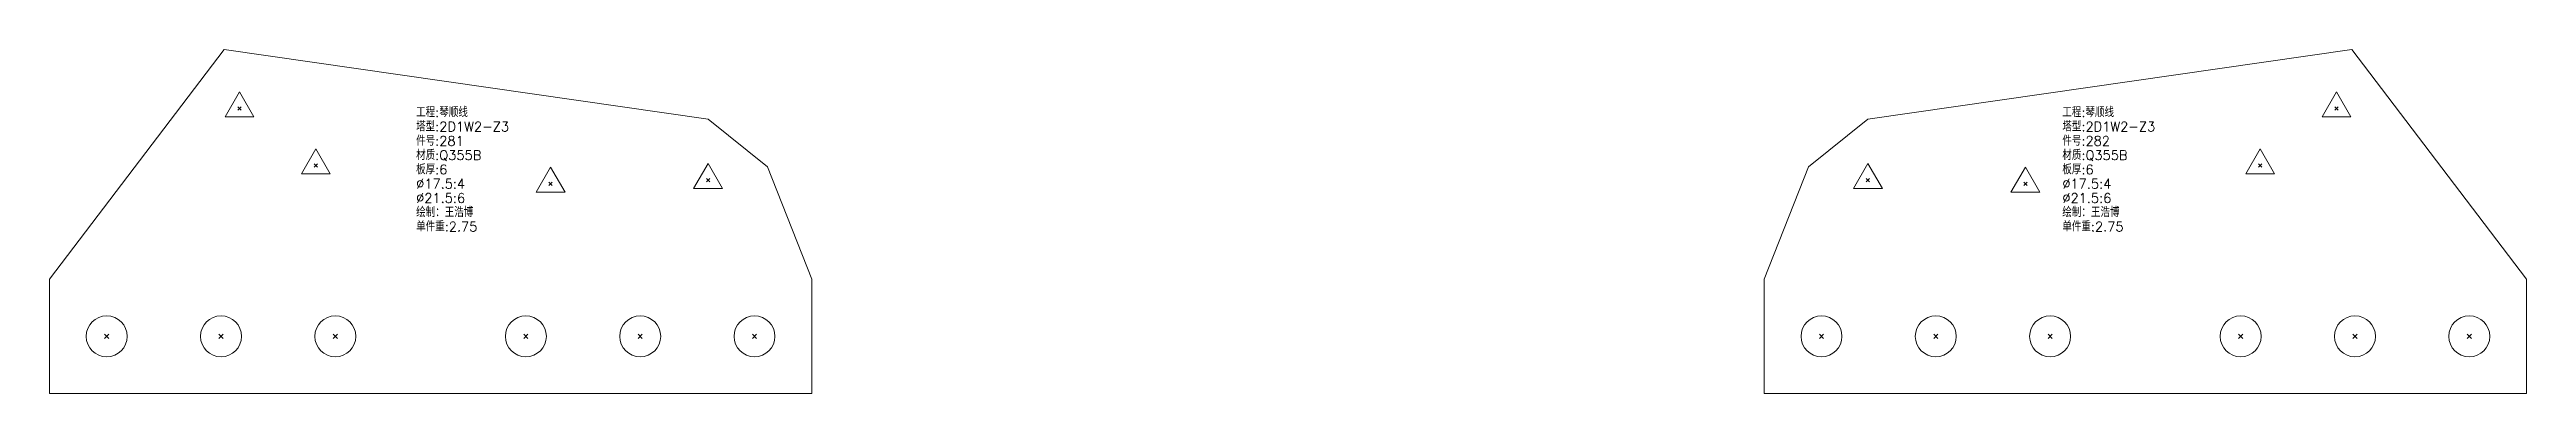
# Model space of a CAD drawing. Extents: x -580 to 8755, y 0 to 14723.
# Drawn here: x 5288 to 6588, y 10193 to 10373 of the extents above; entities that cross this region are included whole.
import ezdxf
from ezdxf.enums import TextEntityAlignment as Align

# ---------------------------------------------------------------- set-up
doc = ezdxf.new("R2010")
doc.units = 0
doc.header["$MEASUREMENT"] = 0
doc.layers.add('1', color=7, linetype='CONTINUOUS', lineweight=25)
doc.styles.get("Standard").update_dxf_attribs({"font": 'simplex.shx', "width": 0.7, "height": 3, "bigfont": 'gbhzfs.shx'})

msp = doc.modelspace()

# ---------------------------------------------------------------- texts
at = {"layer": '1', "color": 7, "linetype": 'Continuous', "lineweight": 18}
for s, p in [('塔型:2D1W2-Z3', (5480.28093, 10329.01142)), ('工程:琴顺线', (5480.28093, 10336.51142)), ('塔型:2D1W2-Z3', (6344.28093, 10329.01142)), ('工程:琴顺线', (6344.28093, 10336.51142)), ('件号:281', (5480.28093, 10321.51142)), ('件号:282', (6344.28093, 10321.51142)), ('材质:Q355B', (5480.28093, 10314.01142)), ('板厚:6', (5480.28093, 10306.51142)), ('材质:Q355B', (6344.28093, 10314.01142)), ('板厚:6', (6344.28093, 10306.51142)), ('%%c17.5:4', (5480.28093, 10299.01142)), ('%%c21.5:6', (5480.28093, 10291.51142)), ('%%c17.5:4', (6344.28093, 10299.01142)), ('%%c21.5:6', (6344.28093, 10291.51142)), ('绘制：王浩博', (5480.28093, 10284.01142)), ('单件重:2.75', (5480.28093, 10276.51142)), ('绘制：王浩博', (6344.28093, 10284.01142)), ('单件重:2.75', (6344.28093, 10276.51142))]:
    msp.add_text(s, height=5, dxfattribs=at).set_placement(p, align=Align.BOTTOM_LEFT)

# ---------------------------------------------------------------- linework, layer by layer
at = {"layer": '1', "color": 7, "linetype": 'Continuous', "lineweight": 18}
for p, q in [((5379.51591, 10373.49445), (5287.87667, 10252.8968)), ((5633.46914, 10336.90301), (5379.51591, 10373.49445)), ((6496.23743, 10373.49445), (6242.28406, 10336.90318)), ((6587.87667, 10252.8968), (6496.23743, 10373.49445)), ((5664.70389, 10311.91521), (5633.46914, 10336.90301)), ((6242.28406, 10336.90318), (6211.04931, 10311.91537)), ((5687.87667, 10252.8968), (5664.70389, 10311.91521)), ((6211.04931, 10311.91537), (6187.87667, 10252.8968)), ((5287.87667, 10252.8968), (5287.87667, 10192.8968)), ((5687.87667, 10192.8968), (5687.87667, 10252.8968)), ((6187.87667, 10252.8968), (6187.87667, 10192.8968)), ((6587.87667, 10192.8968), (6587.87667, 10252.8968)), ((5287.87667, 10192.8968), (5687.87667, 10192.8968)), ((6187.87667, 10192.8968), (6587.87667, 10192.8968))]:
    msp.add_line(p, q, dxfattribs=at)
at = {"layer": '1', "color": 7, "linetype": 'Continuous', "lineweight": 13}
for p, q in [((5387.59005, 10351.26368), (5380.01255, 10338.13868)), ((5395.16755, 10338.13868), (5387.59005, 10351.26368)), ((6488.16329, 10351.26368), (6480.58579, 10338.13868)), ((6495.74079, 10338.13868), (6488.16329, 10351.26368)), ((5380.01255, 10338.13868), (5395.16755, 10338.13868)), ((5386.71505, 10341.63868), (5388.46505, 10343.38868)), ((5388.46505, 10341.63868), (5386.71505, 10343.38868)), ((6480.58579, 10338.13868), (6495.74079, 10338.13868)), ((6487.28829, 10341.63868), (6489.03829, 10343.38868)), ((6489.03829, 10341.63868), (6487.28829, 10343.38868)), ((5427.6617, 10321.35946), (5420.0842, 10308.23446)), ((5426.7867, 10311.73446), (5428.5367, 10313.48446)), ((5428.5367, 10311.73446), (5426.7867, 10313.48446)), ((5435.2392, 10308.23446), (5427.6617, 10321.35946)), ((5550.87667, 10311.6468), (5543.29917, 10298.5218)), ((5558.45417, 10298.5218), (5550.87667, 10311.6468)), ((5633.46938, 10313.6377), (5625.89188, 10300.5127)), ((5641.04688, 10300.5127), (5633.46938, 10313.6377)), ((6242.28388, 10313.63779), (6234.70638, 10300.51279)), ((6249.86138, 10300.51279), (6242.28388, 10313.63779)), ((6324.87667, 10311.6468), (6317.29917, 10298.5218)), ((6332.45417, 10298.5218), (6324.87667, 10311.6468)), ((6448.09163, 10321.35946), (6440.51413, 10308.23446)), ((6447.21663, 10311.73446), (6448.96663, 10313.48446)), ((6448.96663, 10311.73446), (6447.21663, 10313.48446)), ((6455.66913, 10308.23446), (6448.09163, 10321.35946)), ((5420.0842, 10308.23446), (5435.2392, 10308.23446)), ((5543.29917, 10298.5218), (5558.45417, 10298.5218)), ((5550.00167, 10302.0218), (5551.75167, 10303.7718)), ((5551.75167, 10302.0218), (5550.00167, 10303.7718)), ((5625.89188, 10300.5127), (5641.04688, 10300.5127)), ((5632.59438, 10304.0127), (5634.34438, 10305.7627)), ((5634.34438, 10304.0127), (5632.59438, 10305.7627)), ((6234.70638, 10300.51279), (6249.86138, 10300.51279)), ((6241.40888, 10304.01279), (6243.15888, 10305.76279)), ((6243.15888, 10304.01279), (6241.40888, 10305.76279)), ((6317.29917, 10298.5218), (6332.45417, 10298.5218)), ((6324.00167, 10302.0218), (6325.75167, 10303.7718)), ((6325.75167, 10302.0218), (6324.00167, 10303.7718)), ((6440.51413, 10308.23446), (6455.66913, 10308.23446)), ((5316.80167, 10221.8218), (5318.95167, 10223.9718)), ((5318.95167, 10221.8218), (5316.80167, 10223.9718)), ((5376.80167, 10221.8218), (5378.95167, 10223.9718)), ((5378.95167, 10221.8218), (5376.80167, 10223.9718)), ((5436.80167, 10221.8218), (5438.95167, 10223.9718)), ((5438.95167, 10221.8218), (5436.80167, 10223.9718)), ((5536.80167, 10221.8218), (5538.95167, 10223.9718)), ((5538.95167, 10221.8218), (5536.80167, 10223.9718)), ((5596.80167, 10221.8218), (5598.95167, 10223.9718)), ((5598.95167, 10221.8218), (5596.80167, 10223.9718)), ((5656.80167, 10221.8218), (5658.95167, 10223.9718)), ((5658.95167, 10221.8218), (5656.80167, 10223.9718)), ((6216.80167, 10221.8218), (6218.95167, 10223.9718)), ((6218.95167, 10221.8218), (6216.80167, 10223.9718)), ((6276.80167, 10221.8218), (6278.95167, 10223.9718)), ((6278.95167, 10221.8218), (6276.80167, 10223.9718)), ((6336.80167, 10221.8218), (6338.95167, 10223.9718)), ((6338.95167, 10221.8218), (6336.80167, 10223.9718)), ((6436.80167, 10221.8218), (6438.95167, 10223.9718)), ((6438.95167, 10221.8218), (6436.80167, 10223.9718)), ((6496.80167, 10221.8218), (6498.95167, 10223.9718)), ((6498.95167, 10221.8218), (6496.80167, 10223.9718)), ((6556.80167, 10221.8218), (6558.95167, 10223.9718)), ((6558.95167, 10221.8218), (6556.80167, 10223.9718))]:
    msp.add_line(p, q, dxfattribs=at)
for centre in [(5317.87667, 10222.8968), (5377.87667, 10222.8968), (5437.87667, 10222.8968), (5537.87667, 10222.8968), (5597.87667, 10222.8968), (5657.87667, 10222.8968), (6217.87667, 10222.8968), (6277.87667, 10222.8968), (6337.87667, 10222.8968), (6437.87667, 10222.8968), (6497.87667, 10222.8968), (6557.87667, 10222.8968)]:
    msp.add_circle(centre, 10.75, dxfattribs=at)

msp.set_redraw_order([(e.dxf.handle, doc.entitydb.next_handle()) for e in msp.query("TEXT MTEXT ATTDEF DIMENSION ARC_DIMENSION")])  # texts and dimensions are drawn at this point

doc.saveas('drawing.dxf')
